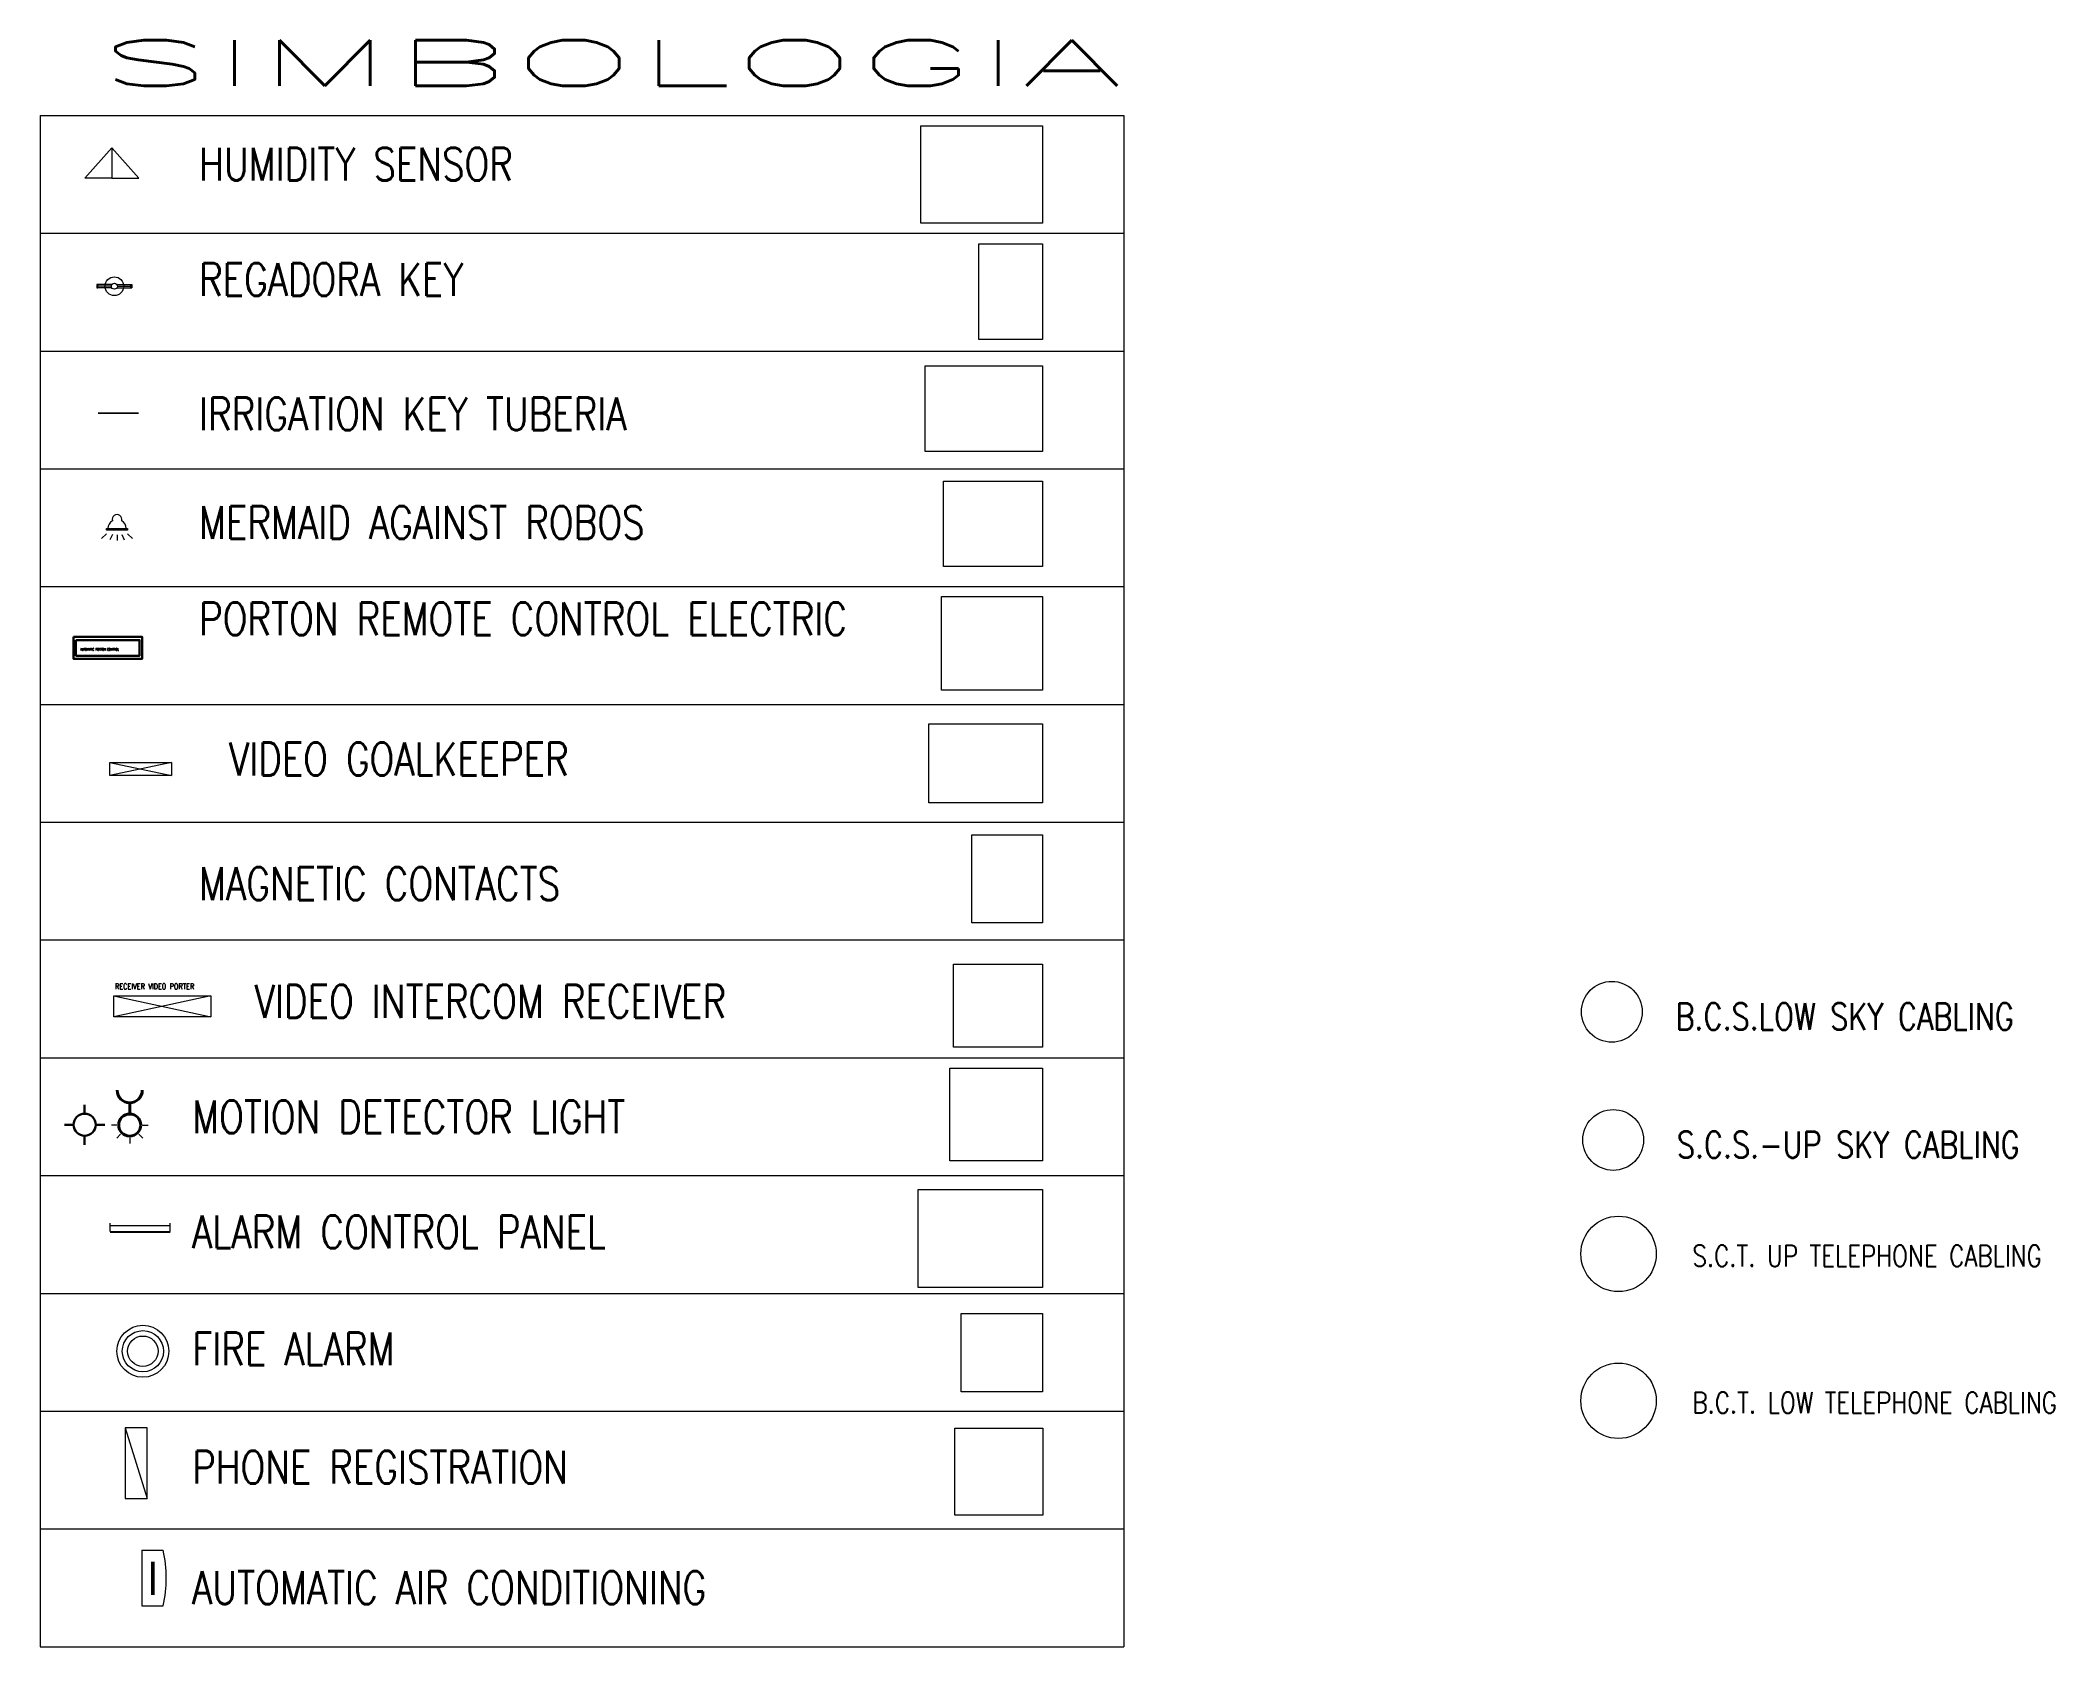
# Model space of a CAD drawing. Extents: x -111 to 1137, y -130 to 54.
# Drawn here: x 430.02 to 460.69, y -2.87 to 21.59 of the extents above; entities that cross this region are included whole.
import ezdxf
from ezdxf.enums import TextEntityAlignment as Align

# ---------------------------------------------------------------- set-up
doc = ezdxf.new("R2010")
doc.units = 0
doc.layers.get('0').update_dxf_attribs({"lineweight": 0})
doc.layers.add('CAS_Muebles', color=251, linetype='Continuous', lineweight=0)
doc.layers.add('muros', color=5, linetype='Continuous', lineweight=60)
doc.styles.add('simplex', font='simplex.shx', dxfattribs={"width": 0.8})
picture_1 = doc.add_image_def('image1.jpg', size_in_pixel=(467, 373))
picture_2 = doc.add_image_def('image2.png', size_in_pixel=(225, 338))
picture_3 = doc.add_image_def('image3.jpg', size_in_pixel=(416, 304))
picture_4 = doc.add_image_def('image101.jpg', size_in_pixel=(298, 256))
picture_5 = doc.add_image_def('image4.jpg', size_in_pixel=(276, 256))
picture_6 = doc.add_image_def('image5.jpg', size_in_pixel=(635, 442))
picture_7 = doc.add_image_def('image6.jpg', size_in_pixel=(200, 249))
picture_8 = doc.add_image_def('image7.jpg', size_in_pixel=(528, 492))
picture_9 = doc.add_image_def('image8.jpg', size_in_pixel=(500, 500))
picture_10 = doc.add_image_def('image9.jpg', size_in_pixel=(700, 550))
picture_11 = doc.add_image_def('image10.jpg', size_in_pixel=(156, 150))
picture_12 = doc.add_image_def('image11.jpg', size_in_pixel=(486, 483))

msp = doc.modelspace()

# ---------------------------------------------------------------- texts
at = {"color": 5, "attachment_point": 1, "style": 'simplex'}
for s, insert, char_height in [('AUTOMATIC PORTON CONTROL', (430.631, 12.331), 0.03334), ('RECEIVER VIDEO PORTER', (431.158, 7.226), 0.08641), ('B.C.S.LOW SKY CABLING', (454.917, 6.926), 0.40169), ('S.C.S.-UP SKY CABLING', (454.938, 4.975), 0.40169), ('S.C.T. UP TELEPHONE CABLING', (455.175, 3.242), 0.32114), ('B.C.T. LOW TELEPHONE CABLING', (455.175, 1.007), 0.32114)]:
    msp.add_mtext_dynamic_manual_height_columns(s, width=59.67859, gutter_width=12.5, heights=[0], dxfattribs=dict(at, insert=insert, char_height=char_height))
at = {"layer": 'muros', "color": 150, "style": 'simplex', "width": 2.630139}
msp.add_text('SIMBOLOGIA', height=0.6956, rotation=0, dxfattribs=at).set_placement((430.909, 20.89), (446.502, 20.89), align=Align.FIT)
at = {"layer": 'muros', "color": 150, "attachment_point": 1, "rotation": 0, "style": 'simplex'}
for s, width, insert, char_height in [('HUMIDITY SENSOR', 10.74017, (432.44, 19.95), 0.49948), ('REGADORA KEY', 10.74017, (432.44, 18.195), 0.49948), ('IRRIGATION KEY TUBERIA', 13.76612, (432.44, 16.148), 0.49948), ('MERMAID AGAINST ROBOS', 10.74017, (432.44, 14.496), 0.49948), ('PORTON REMOTE CONTROL ELECTRIC ', 12.58893, (432.44, 13.03), 0.49948), ('VIDEO GOALKEEPER', 10.74017, (432.895, 10.895), 0.49948), ('MAGNETIC CONTACTS', 10.74017, (432.44, 8.996), 0.49948), ('VIDEO INTERCOM RECEIVER', 13.5096, (433.288, 7.205), 0.49948), ('MOTION DETECTOR LIGHT', 16.80032, (432.334, 5.448), 0.49948), ('ALARM CONTROL PANEL', 16.80032, (432.334, 3.697), 0.49948), ('FIRE ALARM', 16.80032, (432.334, 1.916), 0.4995), ('PHONE REGISTRATION', 16.80032, (432.334, 0.114), 0.49948), ('AUTOMATIC AIR CONDITIONING', 16.80032, (432.334, -1.72), 0.49948)]:
    msp.add_mtext_dynamic_manual_height_columns(s, width=width, gutter_width=12.5, heights=[0], dxfattribs=dict(at, insert=insert, char_height=char_height))

# ---------------------------------------------------------------- blocks, each defined once
blk = doc.blocks.new('regadera')
at = {"color": 5}
for p, q in [((1765.451, 1089.6), (1765.132, 1089.6)), ((1765.556, 1089.6), (1765.875, 1089.6)), ((1765.451, 1089.528), (1765.132, 1089.528)), ((1765.44, 1089.564), (1765.151, 1089.564)), ((1765.556, 1089.528), (1765.875, 1089.528)), ((1765.567, 1089.564), (1765.856, 1089.564))]:
    blk.add_line(p, q, dxfattribs=at)
for points in [[(1765.151, 1089.6), (1765.132, 1089.6), (1765.132, 1089.528), (1765.151, 1089.528)], [(1765.856, 1089.6), (1765.875, 1089.6), (1765.875, 1089.528), (1765.856, 1089.528)]]:
    blk.add_lwpolyline(points, close=True, dxfattribs=at)
for radius in [0.199, 0.0633]:
    blk.add_circle((1765.503, 1089.564), radius, dxfattribs=at)
blk = doc.blocks.new('SIRENA')
at = {"color": 5}
for p, q in [((1807.314, 1050.697), (1807.21, 1050.593)), ((1807.44, 1050.683), (1807.387, 1050.565)), ((1807.537, 1050.676), (1807.537, 1050.551)), ((1807.635, 1050.683), (1807.688, 1050.565)), ((1807.761, 1050.697), (1807.865, 1050.593))]:
    blk.add_line(p, q, dxfattribs=at)
blk.add_lwpolyline([(1807.316, 1050.807), (1807.758, 1050.807), (1807.758, 1050.775), (1807.316, 1050.775)], close=True, dxfattribs=at)
for centre, radius, start, end in [((1807.537, 1051.001), 0.103, 344.594, 195.406), ((1807.537, 1050.807), 0.194, 120.8119, 180), ((1807.537, 1050.807), 0.194, 0, 59.1881)]:
    blk.add_arc(centre, radius, start, end, dxfattribs=at)
blk = doc.blocks.new('DETEC')
at = {"color": 5}
for radius in [0.241, 0.191, 0.141]:
    blk.add_circle((1767.032, 1060.601), radius, dxfattribs=at)
blk = doc.blocks.new('hgh')
at = {"color": 30}
for p, q in [((1278.414, 1190.169), (1278.739, 1190.169)), ((1278.414, 1190.169), (1278.414, 1189.324)), ((1278.414, 1189.324), (1278.739, 1189.324))]:
    blk.add_line(p, q, dxfattribs=at)
at = {"color": 30, "const_width": 0.0563}
blk.add_lwpolyline([(1278.583, 1189.997), (1278.583, 1189.489)], dxfattribs=at)
at = {"color": 30}
blk.add_arc((1276.863, 1189.747), 1.923, 347.3014, 12.6986, dxfattribs=at)

# ---------------------------------------------------------------- linework, layer by layer
for p, q in [((430.022, 20.441), (446.517, 20.441)), ((430.022, 20.441), (430.022, -2.868)), ((446.517, 20.441), (446.517, -2.868)), ((430.022, 18.648), (446.517, 18.648)), ((430.022, 16.855), (446.517, 16.855)), ((430.022, 15.062), (446.517, 15.062)), ((430.022, 13.269), (446.517, 13.269)), ((430.022, 11.476), (446.517, 11.476)), ((430.022, 9.683), (446.517, 9.683)), ((430.022, 7.89), (446.517, 7.89)), ((430.022, 6.097), (446.517, 6.097)), ((430.022, 4.304), (446.517, 4.304)), ((430.022, 2.511), (446.517, 2.511)), ((430.022, 0.718), (446.517, 0.718)), ((430.022, -1.075), (446.517, -1.075)), ((430.022, -2.868), (446.517, -2.868))]:
    msp.add_line(p, q)
at = {"color": 30}
for p, q in [((430.7, 19.489), (431.112, 19.948)), ((431.112, 19.948), (431.112, 19.489)), ((431.112, 19.948), (431.524, 19.489)), ((431.112, 19.489), (430.7, 19.489)), ((431.112, 19.489), (431.524, 19.489)), ((431.188, 5.072), (431.104, 5.072)), ((431.245, 4.933), (431.185, 4.874)), ((431.522, 4.933), (431.581, 4.874)), ((431.579, 5.072), (431.663, 5.072)), ((431.383, 4.876), (431.383, 4.792)), ((431.65, 0.462), (431.314, 0.462)), ((431.314, 0.462), (431.314, -0.614)), ((431.314, 0.462), (431.65, -0.614)), ((431.65, -0.614), (431.65, 0.462)), ((431.314, -0.614), (431.65, -0.614))]:
    msp.add_line(p, q, dxfattribs=at)
at = {"color": 1}
for p, q in [((432.02, 10.594), (431.082, 10.392)), ((431.082, 10.594), (432.02, 10.392)), ((432.618, 7.04), (431.139, 6.721)), ((431.139, 7.04), (432.618, 6.721))]:
    msp.add_line(p, q, dxfattribs=at)
at = {"color": 2, "lineweight": 30}
for p, q in [((430.697, 5.246), (430.697, 5.383)), ((430.529, 5.078), (430.391, 5.078)), ((430.697, 4.772), (430.697, 4.91)), ((431.002, 5.078), (430.865, 5.078))]:
    msp.add_line(p, q, dxfattribs=at)
at = {"color": 30, "lineweight": 40}
msp.add_line((431.383, 5.412), (431.383, 5.242), dxfattribs=at)
at = {"lineweight": 20}
for p, q in [((431.086, 3.454), (431.086, 3.58)), ((431.997, 3.454), (431.997, 3.58))]:
    msp.add_line(p, q, dxfattribs=at)
at = {"color": 5, "const_width": 0.0287}
msp.add_lwpolyline([(430.898, 15.909), (431.517, 15.909)], dxfattribs=at)
at = {"color": 5, "lineweight": 30}
for points in [[(430.528, 12.506), (431.571, 12.506), (431.571, 12.168), (430.528, 12.168)], [(430.565, 12.455), (431.533, 12.455), (431.533, 12.218), (430.565, 12.218)]]:
    msp.add_lwpolyline(points, close=True, dxfattribs=at)
at = {"color": 1}
for points in [[(431.082, 10.594), (432.02, 10.594), (432.02, 10.392), (431.082, 10.392)], [(431.139, 7.04), (432.618, 7.04), (432.618, 6.721), (431.139, 6.721)]]:
    msp.add_lwpolyline(points, close=True, dxfattribs=at)
at = {"color": 42}
for centre in [(453.948, 6.797), (453.969, 4.846)]:
    msp.add_circle(centre, 0.463, dxfattribs=at)
at = {"color": 2, "lineweight": 30}
msp.add_circle((430.697, 5.078), 0.168, dxfattribs=at)
at = {"color": 30, "lineweight": 40}
msp.add_circle((431.383, 5.072), 0.168, dxfattribs=at)
at = {"color": 30}
for centre in [(454.05, 3.111), (454.05, 0.876)]:
    msp.add_circle(centre, 0.574, dxfattribs=at)
at = {"color": 30, "lineweight": 40}
msp.add_arc((431.383, 5.604), 0.192, 180, 0, dxfattribs=at)
at = {"layer": 'CAS_Muebles'}
for p, q in [((431.086, 3.546), (431.997, 3.546)), ((431.086, 3.454), (431.997, 3.454)), ((431.086, 3.44), (431.997, 3.44))]:
    msp.add_line(p, q, dxfattribs=at)

# ---------------------------------------------------------------- block references
at = {"color": 5, "xscale": 0.7172077254772375, "yscale": 0.7172077254772375, "zscale": 0.7172077254772375}
msp.add_blockref('regadera', (-835.083, -763.602), dxfattribs=at)
at = {"color": 5, "lineweight": 30, "xscale": 0.7172077254772375, "yscale": 0.7172077254772375, "zscale": 0.7172077254772375}
msp.add_blockref('SIRENA', (-865.189, -739.494), dxfattribs=at)
at = {"color": 30, "xscale": 1.641041165489924, "yscale": 1.641041165489924, "zscale": 1.641041165489924}
msp.add_blockref('DETEC', (-2468.189, -1738.86), dxfattribs=at)
at = {"lineweight": 20}
msp.add_blockref('hgh', (-846.847, -1191.57), dxfattribs=at)

msp.set_redraw_order([(e.dxf.handle, doc.entitydb.next_handle()) for e in msp.query("TEXT MTEXT ATTDEF DIMENSION ARC_DIMENSION")])  # texts and dimensions are drawn at this point

# ---------------------------------------------------------------- pictures from other files: only their frames are drawn
at = {"color": 30}
image = msp.add_image(picture_1, insert=(443.426, 18.801), size_in_units=(1.855, 1.482), dxfattribs=at)
image.dxf.flags = 7
image = msp.add_image(picture_2, insert=(444.312, 17.032), size_in_units=(0.97, 1.457), dxfattribs=at)
image.dxf.flags = 7
image = msp.add_image(picture_3, insert=(443.494, 15.325), size_in_units=(1.787, 1.306), dxfattribs=at)
image.dxf.flags = 7
image = msp.add_image(picture_4, insert=(443.775, 13.577), size_in_units=(1.507, 1.295), dxfattribs=at)
image.dxf.flags = 7
image = msp.add_image(picture_5, insert=(443.745, 11.694), size_in_units=(1.537, 1.426), dxfattribs=at)
image.dxf.flags = 7
image = msp.add_image(picture_6, insert=(443.552, 9.977), size_in_units=(1.73, 1.204), dxfattribs=at)
image.dxf.flags = 7
image = msp.add_image(picture_7, insert=(444.205, 8.152), size_in_units=(1.077, 1.34), dxfattribs=at)
image.dxf.flags = 7
image = msp.add_image(picture_8, insert=(443.927, 6.258), size_in_units=(1.354, 1.262), dxfattribs=at)
image.dxf.flags = 7
image = msp.add_image(picture_9, insert=(443.869, 4.526), size_in_units=(1.413, 1.413), dxfattribs=at)
image.dxf.flags = 7
image = msp.add_image(picture_10, insert=(443.386, 2.602), size_in_units=(1.896, 1.49), dxfattribs=at)
image.dxf.flags = 7
image = msp.add_image(picture_11, insert=(444.043, 1.013), size_in_units=(1.238, 1.191), dxfattribs=at)
image.dxf.flags = 7
image = msp.add_image(picture_12, insert=(443.948, -0.867), size_in_units=(1.335, 1.327), dxfattribs=at)
image.dxf.flags = 7

doc.saveas('drawing.dxf')
